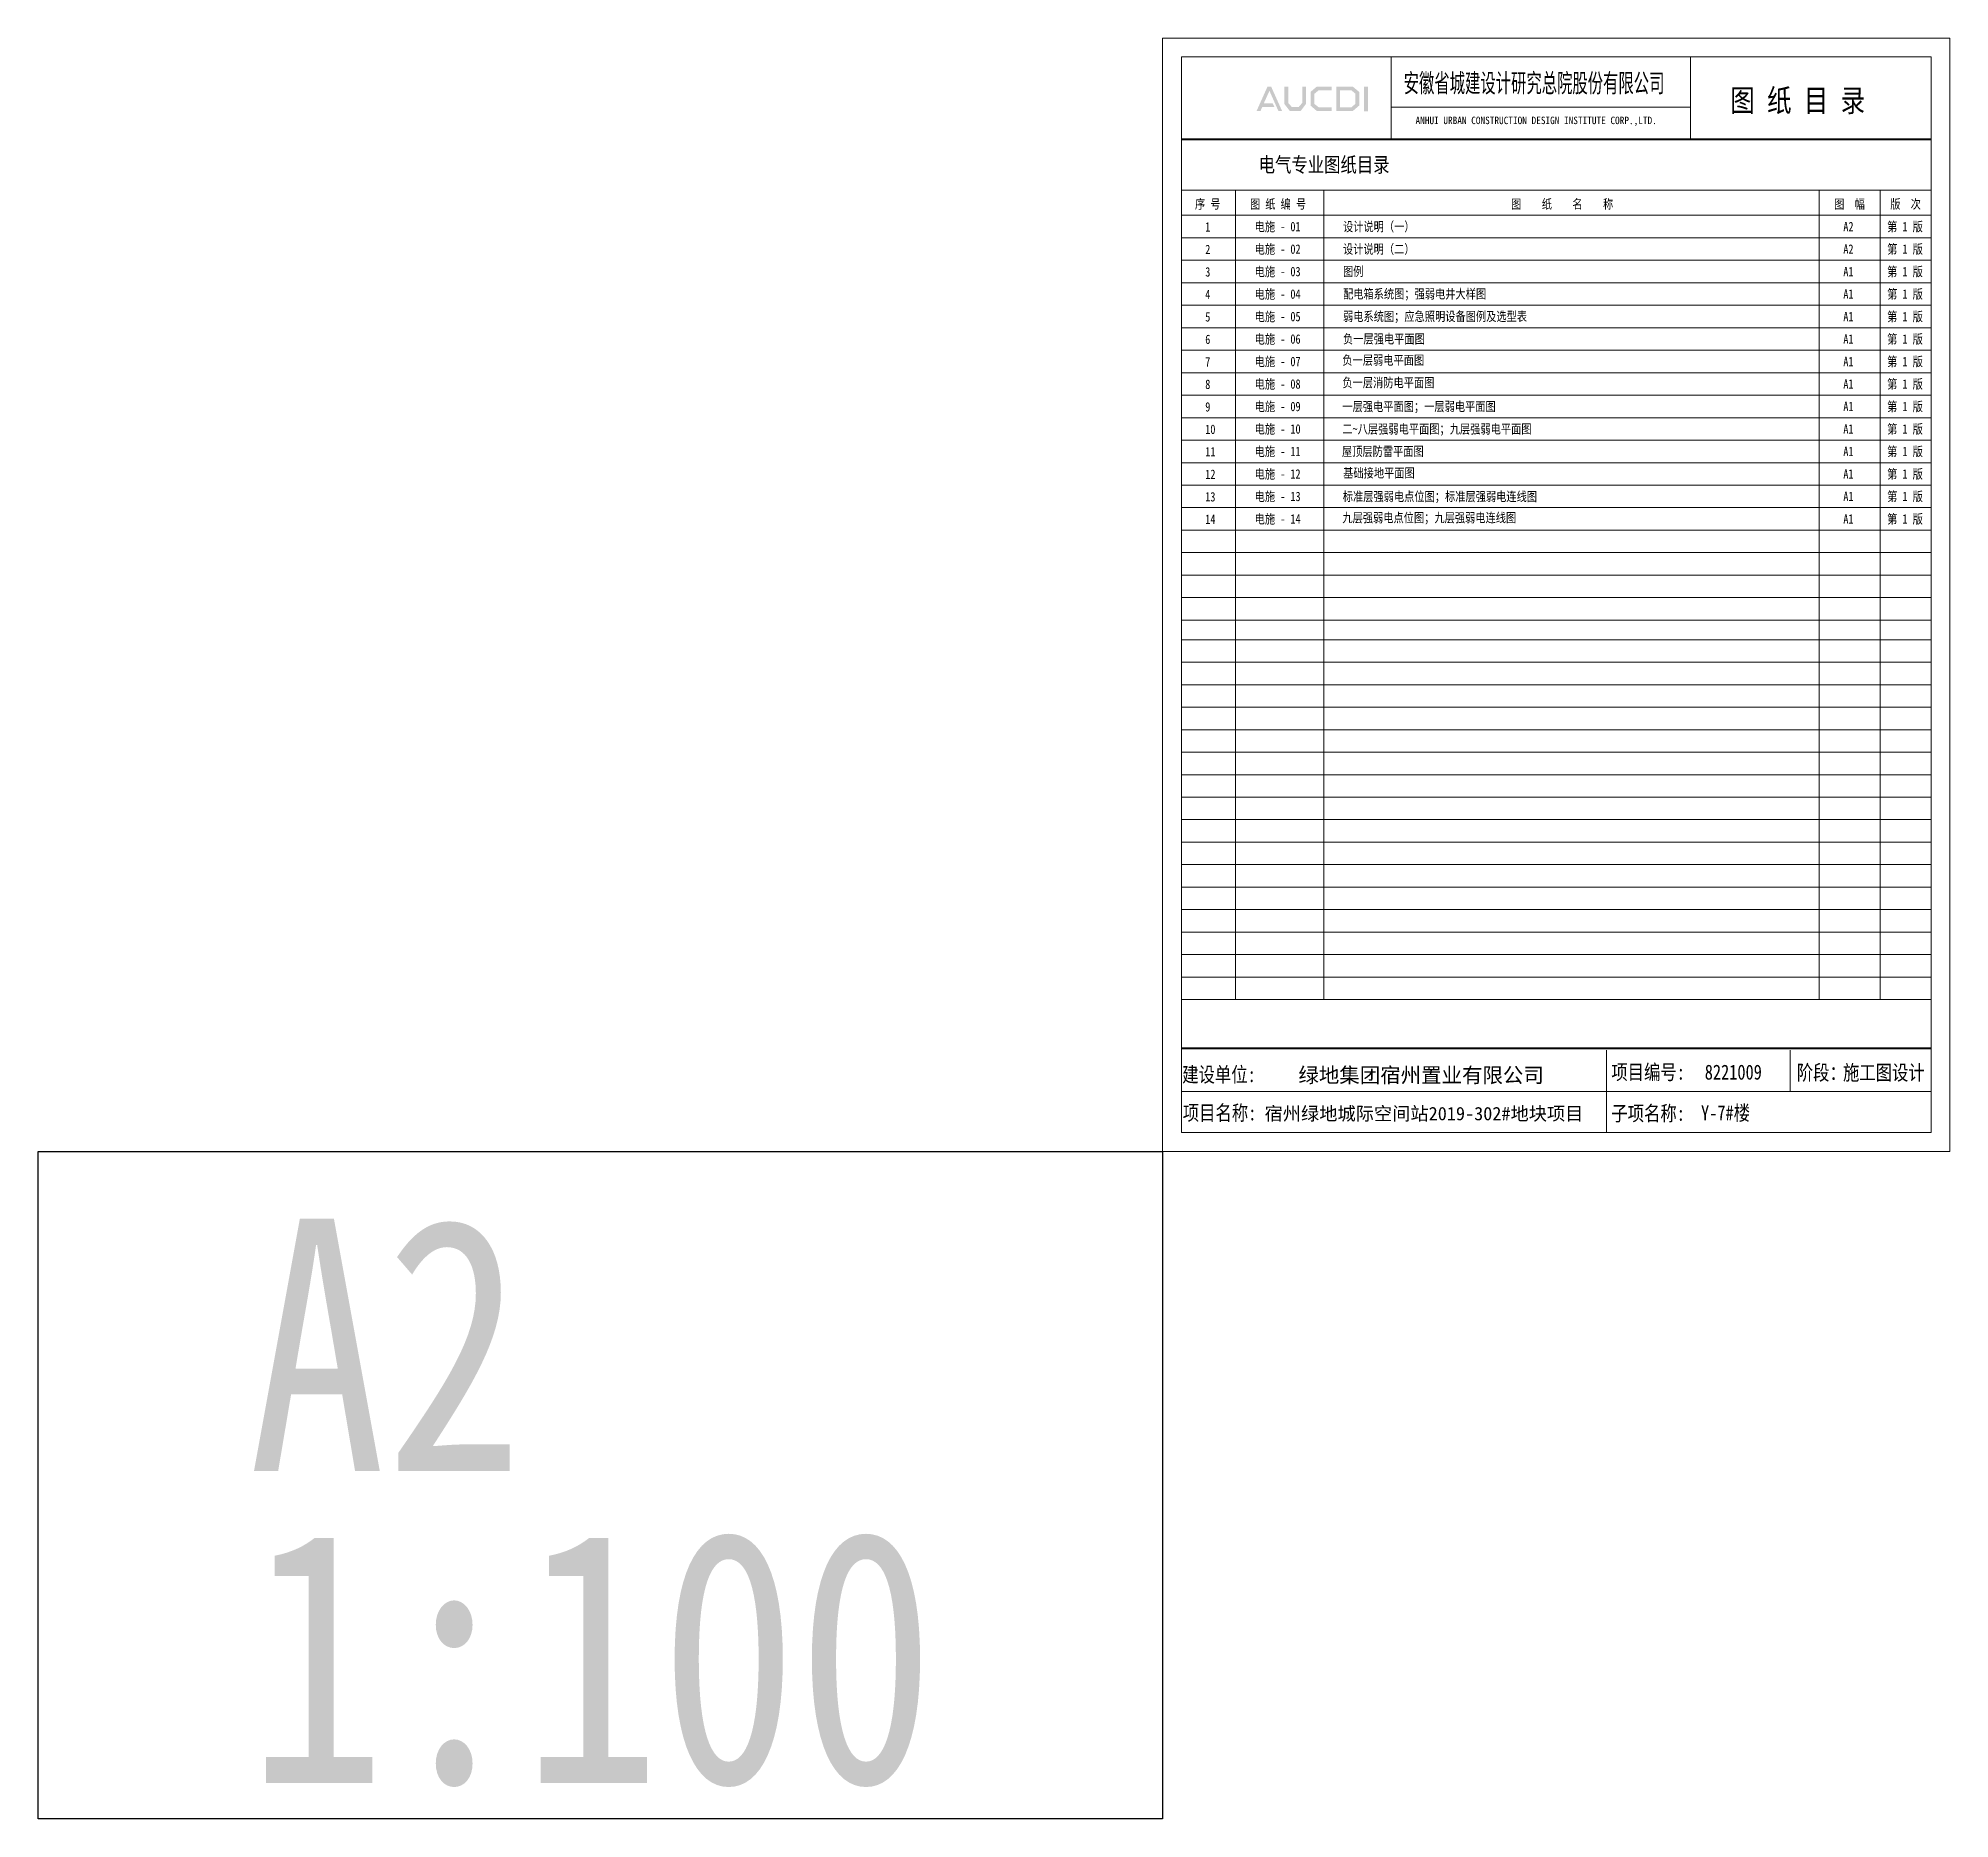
# Model space of a CAD drawing. Extents: x 3002737 to 4077523, y -995787 to -7267.
# Drawn here: x 3387354 to 3438352, y -597432 to -549924 of the extents above; entities that cross this region are included whole.
import ezdxf

# ---------------------------------------------------------------- set-up
doc = ezdxf.new("R2010")
doc.units = 0
doc.header["$LTSCALE"] = 1000
doc.header["$MEASUREMENT"] = 0
doc.layers.add('text', color=7, linetype='CONTINUOUS')
doc.layers.add('图签文字', color=4, linetype='CONTINUOUS')
doc.layers.add('图框', color=147, linetype='CONTINUOUS', lineweight=20)
doc.layers.add('图签', color=147, linetype='CONTINUOUS', lineweight=18)
doc.styles.add('宋体', font='', dxfattribs={"height": 4})
doc.styles.add('建筑图签-1', font='simhei.ttf', dxfattribs={"width": 0.7})
doc.styles.add('黑体', font='simhei.ttf')
doc.styles.get('宋体').set_extended_font_data('SimSun')

msp = doc.modelspace()

# ---------------------------------------------------------------- texts
at = {"layer": 'text', "color": 2, "style": '黑体', "width": 0.8}
for s, p in [('A2', (3392957.1, -588149.6)), ('1:100', (3392957.1, -596475.7))]:
    msp.add_text(s, height=6729.45, dxfattribs=at).set_placement(p)
at = {"layer": '图签', "color": 6, "style": '宋体'}
for s, height, p in [('绿地集团宿州置业有限公司', 400, (3420974.7, -577790.1)), ('宿州绿地城际空间站2019-302#地块项目', 356.677, (3420070.2, -578794.9))]:
    msp.add_text(s, height=height, dxfattribs=at).set_placement(p)
at = {"layer": '图签文字', "color": 7, "style": '建筑图签-1'}
for s, height, width, p in [('安徽省城建设计研究总院股份有限公司', 500, 0.6, (3423782.4, -551369.6)), ('图 纸 目 录', 600, 0.8, (3432494.7, -551883.6)), ('序 号', 250, 0.8, (3418214.2, -554472.8)), ('图 纸 编 号', 250, 0.8, (3419681.9, -554472.8)), ('图    纸    名    称', 250, 0.8, (3426648.9, -554472.8)), ('图  幅', 250, 0.8, (3435267.5, -554472.8)), ('版  次', 250, 0.8, (3436763.9, -554472.8)), ('1', 250, 0.8, (3418488.4, -555083.3)), ('电施 - 01', 250, 0.8, (3419806.4, -555074.7)), ('设计说明（一）', 250, 0.8, (3422163.6, -555074.7)), ('A2', 250, 0.8, (3435511.7, -555074.7)), ('第 1 版', 250, 0.8, (3436681.2, -555074.7)), ('2', 250, 0.8, (3418488.4, -555683.3)), ('电施 - 02', 250, 0.8, (3419806.4, -555674.7)), ('设计说明（二）', 250, 0.8, (3422163.6, -555674.7)), ('A2', 250, 0.8, (3435511.7, -555674.7)), ('第 1 版', 250, 0.8, (3436681.2, -555674.7)), ('3', 250, 0.8, (3418488.4, -556283.3)), ('电施 - 03', 250, 0.8, (3419806.4, -556274.7)), ('图例', 250, 0.8, (3422163.6, -556269.9)), ('A1', 250, 0.8, (3435511.7, -556274.7)), ('第 1 版', 250, 0.8, (3436681.2, -556274.7)), ('4', 250, 0.8, (3418488.4, -556883.3)), ('电施 - 04', 250, 0.8, (3419806.4, -556874.7)), ('配电箱系统图；强弱电井大样图', 250, 0.8, (3422163.6, -556869.9)), ('A1', 250, 0.8, (3435511.7, -556874.7)), ('第 1 版', 250, 0.8, (3436681.2, -556874.7)), ('5', 250, 0.8, (3418488.4, -557483.3)), ('电施 - 05', 250, 0.8, (3419806.4, -557474.7)), ('弱电系统图；应急照明设备图例及选型表', 250, 0.8, (3422163.6, -557469.9)), ('A1', 250, 0.8, (3435511.7, -557474.7)), ('第 1 版', 250, 0.8, (3436681.2, -557474.7)), ('6', 250, 0.8, (3418488.4, -558083.3)), ('电施 - 06', 250, 0.8, (3419806.4, -558074.7)), ('负一层强电平面图', 250, 0.8, (3422163.6, -558069.9)), ('A1', 250, 0.8, (3435511.7, -558074.7)), ('第 1 版', 250, 0.8, (3436681.2, -558074.7)), ('电施 - 07', 250, 0.8, (3419806.4, -558674.7)), ('负一层弱电平面图', 250, 0.8, (3422146.7, -558637.3)), ('A1', 250, 0.8, (3435511.7, -558674.7)), ('第 1 版', 250, 0.8, (3436681.2, -558674.7)), ('7', 250, 0.8, (3418488.4, -558683.3)), ('8', 250, 0.8, (3418488.4, -559283.3)), ('电施 - 08', 250, 0.8, (3419806.4, -559274.7)), ('负一层消防电平面图', 250, 0.8, (3422146.7, -559237.3)), ('A1', 250, 0.8, (3435511.7, -559274.7)), ('第 1 版', 250, 0.8, (3436681.2, -559274.7)), ('9', 250, 0.8, (3418488.4, -559883.3)), ('电施 - 09', 250, 0.8, (3419806.4, -559874.7)), ('一层强电平面图；一层弱电平面图', 250, 0.8, (3422146.7, -559874)), ('A1', 250, 0.8, (3435511.7, -559874.7)), ('第 1 版', 250, 0.8, (3436681.2, -559874.7)), ('10', 250, 0.8, (3418488.4, -560483.3)), ('电施 - 10', 250, 0.8, (3419806.4, -560474.7)), ('二~八层强弱电平面图；九层强弱电平面图', 250, 0.8, (3422146.7, -560474)), ('A1', 250, 0.8, (3435511.7, -560474.7)), ('第 1 版', 250, 0.8, (3436681.2, -560474.7)), ('11', 250, 0.8, (3418488.4, -561083.3)), ('电施 - 11', 250, 0.8, (3419806.4, -561074.7)), ('屋顶层防雷平面图', 250, 0.8, (3422136, -561071.1)), ('A1', 250, 0.8, (3435511.7, -561074.7)), ('第 1 版', 250, 0.8, (3436681.2, -561074.7)), ('12', 250, 0.8, (3418488.4, -561683.3)), ('电施 - 12', 250, 0.8, (3419806.4, -561674.7)), ('基础接地平面图', 250, 0.8, (3422168, -561646.8)), ('A1', 250, 0.8, (3435511.7, -561674.7)), ('第 1 版', 250, 0.8, (3436681.2, -561674.7)), ('电施 - 13', 250, 0.8, (3419806.4, -562274.7)), ('标准层强弱电点位图；标准层强弱电连线图', 250, 0.8, (3422157.4, -562275.8)), ('第 1 版', 250, 0.8, (3436681.2, -562274.7)), ('13', 250, 0.8, (3418488.4, -562283.3)), ('A1', 250, 0.8, (3435511.7, -562274.7)), ('14', 250, 0.8, (3418488.4, -562883.3)), ('电施 - 14', 250, 0.8, (3419806.4, -562874.7)), ('九层强弱电点位图；九层强弱电连线图', 250, 0.8, (3422146.7, -562840.8)), ('A1', 250, 0.8, (3435511.7, -562874.7)), ('第 1 版', 250, 0.8, (3436681.2, -562874.7)), ('项目编号:', 400, 0.8, (3429322.1, -577710)), ('阶段：', 400, 0.8, (3434269.3, -577722.5)), (' 建设单位: ', 400, 0.8, (3417655.5, -577775.1)), ('项目名称:', 400, 0.8, (3417889, -578797.5)), ('子项名称:', 400, 0.8, (3429322.1, -578809.8))]:
    msp.add_text(s, height=height, dxfattribs=dict(at, width=width)).set_placement(p)
at = {"layer": '图签文字', "linetype": 'Continuous', "style": '建筑图签-1', "width": 0.91}
msp.add_text('ANHUI URBAN CONSTRUCTION DESIGN INSTITUTE CORP.,LTD.', height=200, dxfattribs=at).set_placement((3424098.4, -552216))
at = {"layer": '图签文字', "style": '建筑图签-1', "width": 0.8}
msp.add_text('电气专业图纸目录', height=400, dxfattribs=at).set_placement((3419913.9, -553498.5))
at = {"layer": '图签文字', "color": 6, "style": '建筑图签-1', "width": 0.8}
for s, p in [('施工图设计', (3435501.9, -577722.5)), ('8221009', (3431814.9, -577710)), ('Y-7#楼', (3431715.1, -578797.5))]:
    msp.add_text(s, height=400, dxfattribs=at).set_placement(p)

# ---------------------------------------------------------------- hatches: boundary and pattern name
at = {"layer": '图签文字'}
h = msp.add_hatch(color=4, dxfattribs=at)
h.paths.add_polyline_path([(3422722.9, -551218.8), (3422829.6, -551218.8), (3422829.6, -551873.5), (3422722.9, -551873.5)])
h.paths.add_polyline_path([(3422083.1, -551317.9), (3422083.1, -551765), (3422389.5, -551765), (3422495.1, -551674.3), (3422495.1, -551403.5), (3422392.7, -551317.9)], flags=16)
h.paths.add_polyline_path([(3421982.7, -551217.5), (3421982.7, -551865.4), (3422426.7, -551865.4), (3422595.5, -551720.4), (3422595.5, -551356.6), (3422429.1, -551217.5)])
h.paths.add_polyline_path([(3421861.3, -551214.4), (3421861.3, -551312.4), (3421515.2, -551312.4), (3421402.3, -551406.7), (3421402.3, -551678.6), (3421515.2, -551765.5), (3421863.1, -551765.5), (3421863.1, -551869), (3421468.9, -551869), (3421296.8, -551721.1), (3421296.8, -551356.8), (3421465.2, -551214.4)])
h.paths.add_polyline_path([(3420600.7, -551215.9), (3420703.3, -551215.9), (3420703.3, -551650), (3420800.2, -551761.8), (3420979.2, -551761.8), (3421076.1, -551650), (3421076.1, -551215.9), (3421173.1, -551215.9), (3421173.1, -551681.7), (3421033.2, -551866.1), (3420746.2, -551866.1), (3420600.7, -551679.8)])
h.paths.add_polyline_path([(3420148.7, -551217.1), (3420248.1, -551217.1), (3420538.8, -551866.8), (3420440.5, -551866.8), (3420201.2, -551327.7), (3420052.4, -551657.8), (3420283.2, -551657.8), (3420334.7, -551755.7), (3420010.9, -551755.7), (3419961.1, -551868.5), (3419856.4, -551868.5)])

# ---------------------------------------------------------------- linework, layer by layer
at = {"layer": 'text', "color": 2}
msp.add_lwpolyline([(3417351.8, -597432.4), (3387353.6, -597432.4), (3387353.6, -579624), (3417351.8, -579624)], close=True, dxfattribs=at)
at = {"layer": '图框'}
for p, q in [((3437851.8, -550424), (3417851.8, -550424)), ((3417851.8, -550424), (3417851.8, -579124)), ((3423445.1, -552624), (3423445.1, -550424)), ((3431435.8, -552624), (3431435.8, -550424)), ((3437851.8, -579124), (3437851.8, -550424)), ((3431414.8, -551762), (3423445.1, -551762)), ((3417851.8, -553974), (3437851.8, -553974)), ((3417851.8, -553974), (3417851.8, -573774)), ((3417851.8, -553974), (3417851.8, -577974)), ((3419296, -553974), (3419296, -575574)), ((3421653.2, -553974), (3421653.2, -575574)), ((3434863.4, -553974), (3434863.4, -575574)), ((3436497.6, -553974), (3436497.6, -575574)), ((3417851.8, -554649), (3437851.8, -554649)), ((3417851.8, -554649), (3437851.8, -554649)), ((3437851.8, -554649), (3417851.8, -554649)), ((3437851.8, -554649), (3417851.8, -554649)), ((3437851.8, -555249), (3417851.8, -555249)), ((3437851.8, -555849), (3417851.8, -555849)), ((3417851.8, -555849), (3437851.8, -555849)), ((3417851.8, -555849), (3437851.8, -555849)), ((3437851.8, -555849), (3417851.8, -555849)), ((3417851.8, -556449), (3437851.8, -556449)), ((3417851.8, -556449), (3437851.8, -556449)), ((3437851.8, -556449), (3417851.8, -556449)), ((3437851.8, -556449), (3417851.8, -556449)), ((3417851.8, -557049), (3437851.8, -557049)), ((3417851.8, -557049), (3437851.8, -557049)), ((3437851.8, -557049), (3417851.8, -557049)), ((3437851.8, -557049), (3417851.8, -557049)), ((3417851.8, -557649), (3437851.8, -557649)), ((3417851.8, -557649), (3437851.8, -557649)), ((3437851.8, -557649), (3417851.8, -557649)), ((3437851.8, -557649), (3417851.8, -557649)), ((3437851.8, -557649), (3417851.8, -557649)), ((3437851.8, -557649), (3417851.8, -557649)), ((3437851.8, -558249), (3417851.8, -558249)), ((3417851.8, -558249), (3437851.8, -558249)), ((3417851.8, -558249), (3437851.8, -558249)), ((3437851.8, -558249), (3417851.8, -558249)), ((3417851.8, -558849), (3437851.8, -558849)), ((3417851.8, -558849), (3437851.8, -558849)), ((3437851.8, -558849), (3417851.8, -558849)), ((3437851.8, -558849), (3417851.8, -558849)), ((3417851.8, -559449), (3437851.8, -559449)), ((3417851.8, -559449), (3437851.8, -559449)), ((3437851.8, -559449), (3417851.8, -559449)), ((3437851.8, -559449), (3417851.8, -559449)), ((3417851.8, -560049), (3437851.8, -560049)), ((3417851.8, -560049), (3437851.8, -560049)), ((3437851.8, -560049), (3417851.8, -560049)), ((3437851.8, -560049), (3417851.8, -560049)), ((3437851.8, -560049), (3417851.8, -560049)), ((3437851.8, -560049), (3417851.8, -560049)), ((3437851.8, -560649), (3417851.8, -560649)), ((3417851.8, -560649), (3437851.8, -560649)), ((3417851.8, -560649), (3437851.8, -560649)), ((3437851.8, -560649), (3417851.8, -560649)), ((3417851.8, -561249), (3437851.8, -561249)), ((3417851.8, -561249), (3437851.8, -561249)), ((3437851.8, -561249), (3417851.8, -561249)), ((3437851.8, -561249), (3417851.8, -561249)), ((3417851.8, -561849), (3437851.8, -561849)), ((3417851.8, -561849), (3437851.8, -561849)), ((3437851.8, -561849), (3417851.8, -561849)), ((3437851.8, -561849), (3417851.8, -561849)), ((3417851.8, -562449), (3437851.8, -562449)), ((3417851.8, -562449), (3437851.8, -562449)), ((3437851.8, -562449), (3417851.8, -562449)), ((3437851.8, -562449), (3417851.8, -562449)), ((3437851.8, -562449), (3417851.8, -562449)), ((3437851.8, -562449), (3417851.8, -562449)), ((3437851.8, -563049), (3417851.8, -563049)), ((3417851.8, -563049), (3437851.8, -563049)), ((3417851.8, -563049), (3437851.8, -563049)), ((3437851.8, -563049), (3417851.8, -563049)), ((3417851.8, -563649), (3437851.8, -563649)), ((3417851.8, -563649), (3437851.8, -563649)), ((3437851.8, -563649), (3417851.8, -563649)), ((3437851.8, -563649), (3417851.8, -563649)), ((3437851.8, -564249), (3417851.8, -564249)), ((3437851.8, -564849), (3417851.8, -564849)), ((3437851.8, -564849), (3417851.8, -564849)), ((3437851.8, -565449), (3417851.8, -565449)), ((3437851.8, -565974), (3417851.8, -565974)), ((3417851.8, -565974), (3437851.8, -565974)), ((3417851.8, -565974), (3437851.8, -565974)), ((3437851.8, -565974), (3417851.8, -565974)), ((3417851.8, -566574), (3437851.8, -566574)), ((3417851.8, -566574), (3437851.8, -566574)), ((3437851.8, -566574), (3417851.8, -566574)), ((3437851.8, -566574), (3417851.8, -566574)), ((3417851.8, -567174), (3437851.8, -567174)), ((3417851.8, -567174), (3437851.8, -567174)), ((3437851.8, -567174), (3417851.8, -567174)), ((3437851.8, -567174), (3417851.8, -567174)), ((3417851.8, -567774), (3437851.8, -567774)), ((3417851.8, -567774), (3437851.8, -567774)), ((3437851.8, -567774), (3417851.8, -567774)), ((3437851.8, -567774), (3417851.8, -567774)), ((3437851.8, -567774), (3417851.8, -567774)), ((3437851.8, -567774), (3417851.8, -567774)), ((3437851.8, -568374), (3417851.8, -568374)), ((3417851.8, -568374), (3437851.8, -568374)), ((3417851.8, -568374), (3437851.8, -568374)), ((3437851.8, -568374), (3417851.8, -568374)), ((3417851.8, -568974), (3437851.8, -568974)), ((3417851.8, -568974), (3437851.8, -568974)), ((3437851.8, -568974), (3417851.8, -568974)), ((3437851.8, -568974), (3417851.8, -568974)), ((3417851.8, -569574), (3437851.8, -569574)), ((3417851.8, -569574), (3437851.8, -569574)), ((3437851.8, -569574), (3417851.8, -569574)), ((3437851.8, -569574), (3417851.8, -569574)), ((3417851.8, -570174), (3437851.8, -570174)), ((3417851.8, -570174), (3437851.8, -570174)), ((3437851.8, -570174), (3417851.8, -570174)), ((3437851.8, -570174), (3417851.8, -570174)), ((3437851.8, -570174), (3417851.8, -570174)), ((3437851.8, -570174), (3417851.8, -570174)), ((3437851.8, -570774), (3417851.8, -570774)), ((3417851.8, -570774), (3437851.8, -570774)), ((3417851.8, -570774), (3437851.8, -570774)), ((3437851.8, -570774), (3417851.8, -570774)), ((3417851.8, -571374), (3437851.8, -571374)), ((3417851.8, -571374), (3437851.8, -571374)), ((3437851.8, -571374), (3417851.8, -571374)), ((3437851.8, -571374), (3417851.8, -571374)), ((3417851.8, -571974), (3437851.8, -571974)), ((3417851.8, -571974), (3437851.8, -571974)), ((3437851.8, -571974), (3417851.8, -571974)), ((3437851.8, -571974), (3417851.8, -571974)), ((3417851.8, -572574), (3437851.8, -572574)), ((3417851.8, -572574), (3437851.8, -572574)), ((3437851.8, -572574), (3417851.8, -572574)), ((3437851.8, -572574), (3417851.8, -572574)), ((3437851.8, -572574), (3417851.8, -572574)), ((3437851.8, -572574), (3417851.8, -572574)), ((3437851.8, -573174), (3417851.8, -573174)), ((3417851.8, -573174), (3437851.8, -573174)), ((3417851.8, -573174), (3437851.8, -573174)), ((3437851.8, -573174), (3417851.8, -573174)), ((3417851.8, -573774), (3437851.8, -573774)), ((3417851.8, -573774), (3437851.8, -573774)), ((3437851.8, -573774), (3417851.8, -573774)), ((3437851.8, -573774), (3417851.8, -573774)), ((3417851.8, -574374), (3437851.8, -574374)), ((3417851.8, -574374), (3437851.8, -574374)), ((3437851.8, -574374), (3417851.8, -574374)), ((3437851.8, -574374), (3417851.8, -574374)), ((3437851.8, -574374), (3417851.8, -574374)), ((3437851.8, -574374), (3417851.8, -574374)), ((3437851.8, -574974), (3417851.8, -574974)), ((3417851.8, -574974), (3437851.8, -574974)), ((3417851.8, -574974), (3437851.8, -574974)), ((3437851.8, -574974), (3417851.8, -574974)), ((3437851.8, -575574), (3417851.8, -575574)), ((3429194.6, -576924), (3429194.6, -579124)), ((3434096.5, -576924), (3434096.5, -578023.8)), ((3417851.8, -578025), (3437851.8, -578023.5)), ((3417851.8, -579124), (3437851.8, -579124))]:
    msp.add_line(p, q, dxfattribs=at)
for points in [[(3438351.8, -549924), (3438351.8, -579624), (3417351.8, -579624), (3417351.8, -549924)], [(3438351.8, -549924), (3438351.8, -579624), (3417351.8, -579624), (3417351.8, -549924)], [(3417851.8, -579124), (3437851.8, -579124), (3437851.8, -550424), (3417851.8, -550424)]]:
    msp.add_lwpolyline(points, close=True, dxfattribs=at)
at = {"layer": '图框', "const_width": 56.2}
for points in [[(3417851.8, -552624), (3437851.8, -552624)], [(3417851.8, -576873.8), (3437851.8, -576873.8)]]:
    msp.add_lwpolyline(points, dxfattribs=at)

msp.set_redraw_order([(e.dxf.handle, doc.entitydb.next_handle()) for e in msp.query("TEXT MTEXT ATTDEF DIMENSION ARC_DIMENSION")])  # texts and dimensions are drawn at this point

doc.saveas('drawing.dxf')
